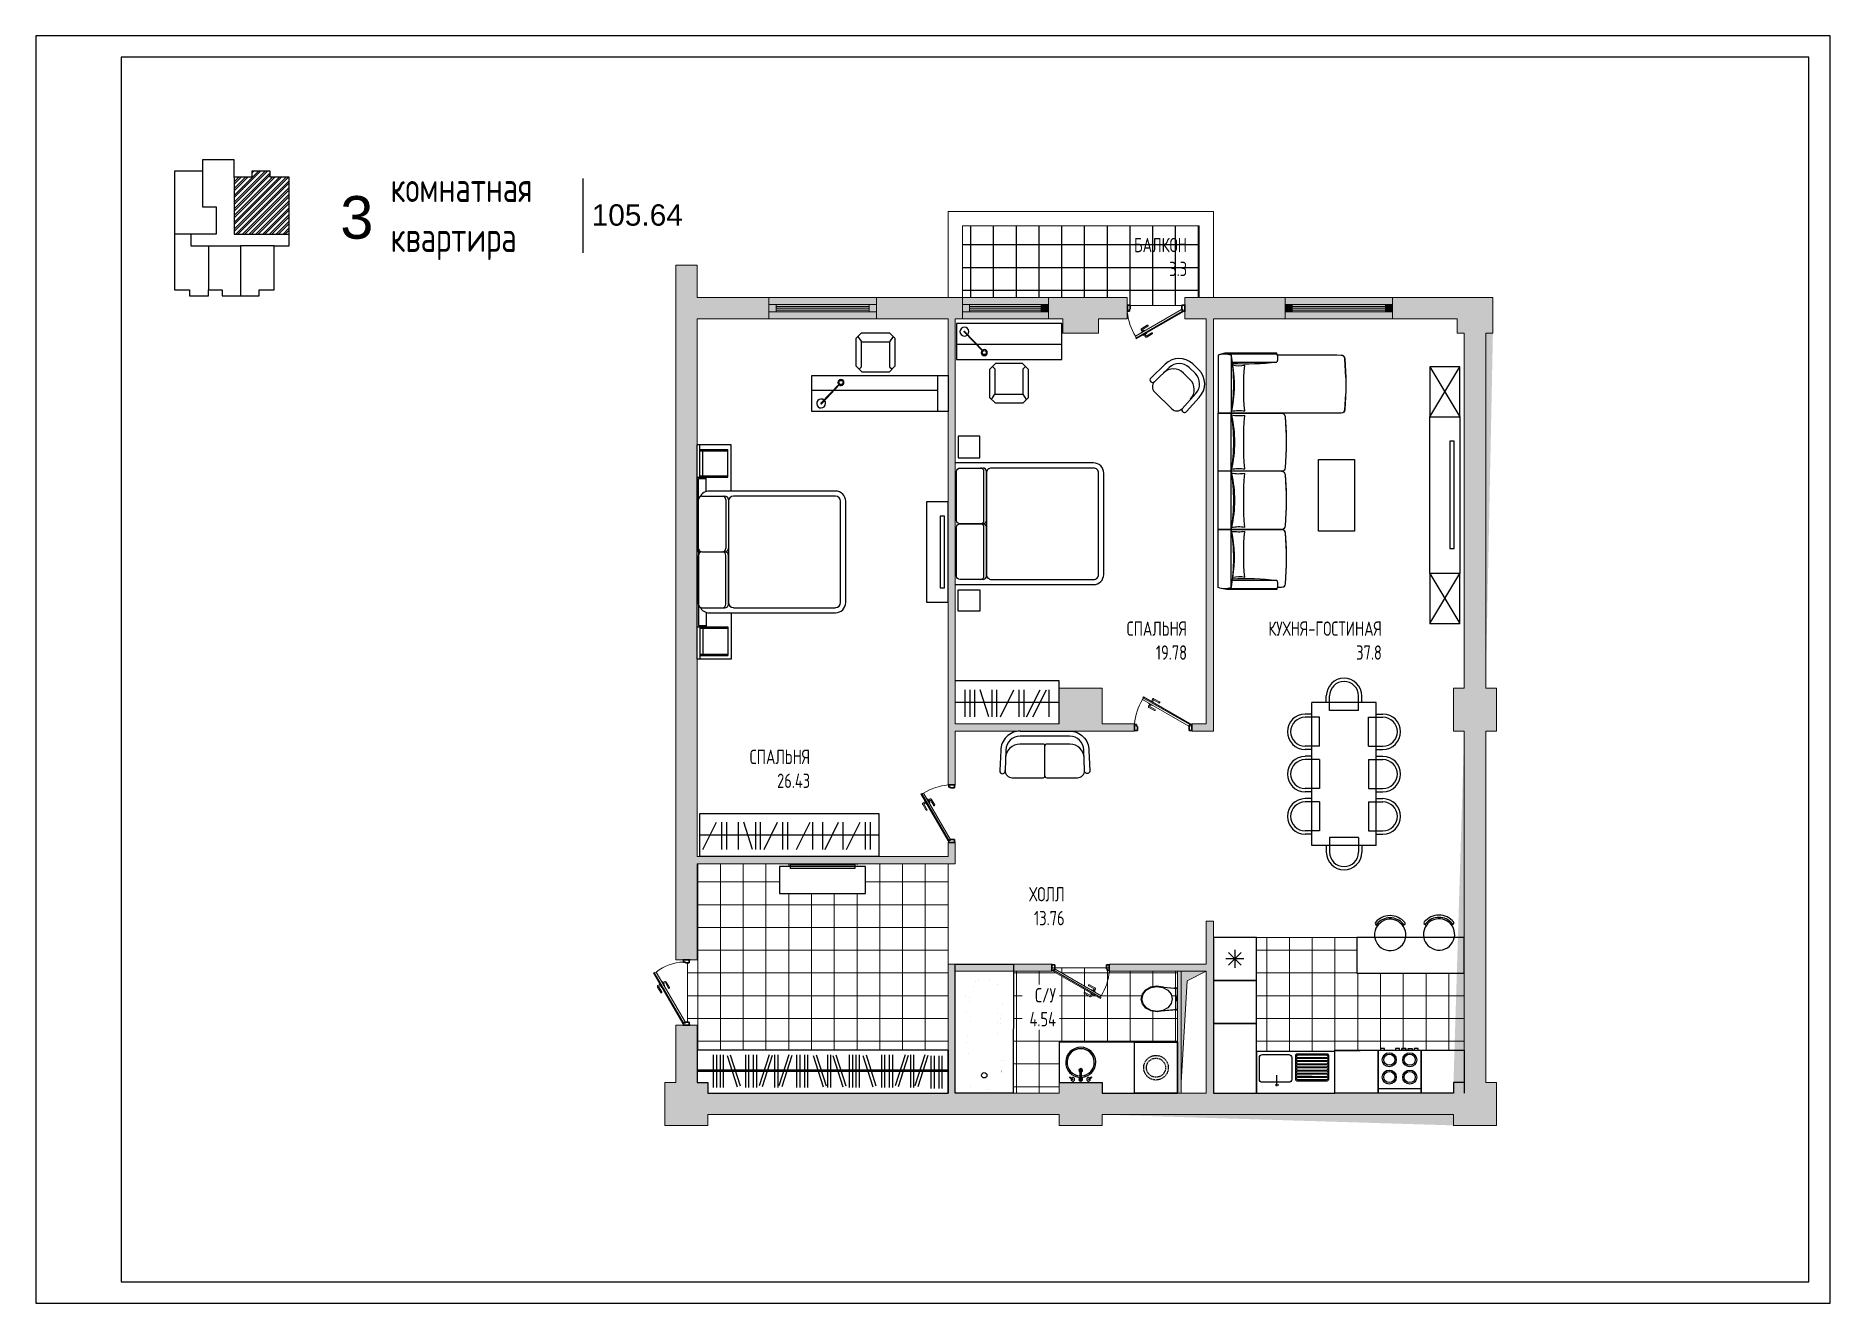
# Model space of a CAD drawing. Header units: millimetres. Extents: x -7516 to 14738, y -3327 to 3625.
# Drawn here: x 3599.5 to 4020, y 3327.8 to 3624.8 of the extents above; entities that cross this region are included whole.
import ezdxf

# ---------------------------------------------------------------- set-up
doc = ezdxf.new("R2010")
doc.units = ezdxf.units.MM
doc.header["$LTSCALE"] = 1.5
doc.linetypes.add('ACAD_ISO02W100', pattern=[15, 12, -3])
for name, color, linetype, lineweight in [('КАНАЛ', 38, 'Continuous', 30), ('новый план', 6, 'Continuous', 30), ('ОКОННЫЕ ПРОЕМЫ', 20, 'Continuous', 30), ('ОКОШКИ', 130, 'Continuous', 30), ('СТЕНЫ', 30, 'Continuous', 30)]:
    doc.layers.add(name, color=color, linetype=linetype, lineweight=lineweight)
for name, color, linetype in [('кафель', 9, 'Continuous'), ('МЕБЕЛЬ ОСНОВ', 7, 'Continuous'), ('Основные тонкие', 7, 'Continuous')]:
    doc.layers.add(name, color=color, linetype=linetype)
doc.styles.add('ARIAL', font='arial.ttf')
doc.styles.add('style1', font='txt.shx', dxfattribs={"width": 0.7, "height": 2.5})
doc.styles.add('СГЕНЕРИР_СТИЛЬ_1', font='txt.shx', dxfattribs={"width": 0.7})
pattern_1 = [(90, (-4742.482, -2686.2717), (-5.334, 0), []), (180, (-4742.482, -2686.2717), (-4e-16, -5.334), [])]

msp = doc.modelspace()

# ---------------------------------------------------------------- texts
at = {"layer": 'МЕБЕЛЬ ОСНОВ', "ltscale": 1.5, "attachment_point": 1}
for s, width, gutter_width, insert, char_height, style in [('\\pxqr;3', 15.1598, 12.5, (3663.42, 3587.24), 10, 'ARIAL'), ('\\pxqj;комнатная\\Pквартира', 27.9945, 12.5, (3682.59, 3592.82), 7, 'СГЕНЕРИР_СТИЛЬ_1'), ('\\pxqr;105.64', 15.1598, 12.5, (3735.94, 3585.3), 5, 'ARIAL'), ('\\pxqr;БАЛКОН\\P3.3', 25.4684, 21, (3843.8, 3577.44), 3.36, 'style1'), ('\\pxqr;СПАЛЬНЯ\\P19.78', 25.4684, 21, (3843.8, 3487.53), 3.36, 'style1'), ('\\pxqr;КУХНЯ-ГОСТИНАЯ\\P37.8', 25.4684, 21, (3889.45, 3487.53), 3.36, 'style1'), ('\\pxqr;СПАЛЬНЯ\\P26.43', 25.4684, 21, (3755.46, 3457.48), 3.36, 'style1'), ('\\pxqr;ХОЛЛ\\P13.76', 25.4684, 21, (3815.1, 3425.29), 3.36, 'style1'), ('\\pxqr;С/У\\P4.54', 7.3043, 21, (3831.24, 3401.61), 3.36, 'style1')]:
    msp.add_mtext_dynamic_manual_height_columns(s, width=width, gutter_width=gutter_width, heights=[0], dxfattribs=dict(at, insert=insert, char_height=char_height, style=style))

# ---------------------------------------------------------------- blocks, each defined once
blk = doc.blocks.new('двери наружные')
at = {"color": 0}
for p, q in [((3657.41, 2612.77), (3657.91, 2612.77)), ((3657.46, 2612.57), (3657.46, 2612.77)), ((3657.46, 2612.77), (3657.86, 2612.77)), ((3657.73, 2612.57), (3657.46, 2612.57)), ((3657.73, 2612.62), (3657.86, 2612.62)), ((3657.86, 2612.77), (3657.86, 2612.62)), ((3657.41, 2608.22), (3657.91, 2608.22)), ((3657.73, 2608.42), (3657.46, 2608.42)), ((3657.46, 2608.42), (3657.46, 2608.22)), ((3657.46, 2608.22), (3657.86, 2608.22)), ((3657.73, 2608.37), (3657.86, 2608.37)), ((3657.86, 2608.22), (3657.86, 2608.37))]:
    blk.add_line(p, q, dxfattribs=at)
at = {"color": 0, "lineweight": 9}
for p, q in [((3657.73, 2612.62), (3657.73, 2612.57)), ((3657.75, 2608.44), (3659.76, 2611.92)), ((3657.92, 2608.33), (3659.96, 2611.86)), ((3659.88, 2611.86), (3659.76, 2611.92)), ((3659.07, 2611.22), (3658.85, 2610.84)), ((3659.13, 2611.18), (3658.92, 2610.8)), ((3659.26, 2611.11), (3659.13, 2611.18)), ((3659.3, 2611.18), (3659.17, 2611.25)), ((3659.19, 2611), (3659.34, 2611.25)), ((3659.22, 2610.98), (3659.19, 2611)), ((3659.3, 2611.18), (3659.24, 2611.21)), ((3659.34, 2611.25), (3659.36, 2611.24)), ((3659.6, 2610.91), (3659.38, 2610.53)), ((3659.41, 2610.87), (3659.39, 2610.88)), ((3659.56, 2611.12), (3659.41, 2610.87)), ((3659.68, 2610.87), (3659.45, 2610.49)), ((3659.48, 2610.98), (3659.6, 2610.91)), ((3659.52, 2611.05), (3659.65, 2610.97)), ((3659.54, 2611.14), (3659.56, 2611.12)), ((3657.73, 2608.37), (3657.73, 2608.42)), ((3657.86, 2608.37), (3657.75, 2608.44)), ((3657.92, 2608.33), (3657.86, 2608.37))]:
    blk.add_line(p, q, dxfattribs=at)
at = {"color": 0, "lineweight": 0}
for p, q in [((3657.86, 2608.37), (3659.9, 2611.89)), ((3659.9, 2611.89), (3659.96, 2611.86))]:
    blk.add_line(p, q, dxfattribs=at)
at = {"color": 0}
blk.add_circle((3657.78, 2608.39), 0.0212, dxfattribs=at)
at = {"color": 0, "lineweight": 0}
blk.add_arc((3657.74, 2609.36), 3.26, 51.7107, 87.8927, dxfattribs=at)
at = {"color": 0, "lineweight": 9}
for centre, major_axis, start_param, end_param in [((3658.88, 2610.82), (-0.0381, -0.0102), 5.497787, 8.63938), ((3659.13, 2611.19), (0.0192, -0.0715), 2.356194, 3.926991), ((3659.61, 2610.91), (-0.0715, -0.0192), 2.356194, 3.926991), ((3659.42, 2610.51), (-0.0381, -0.0102), 5.497787, 8.63938)]:
    blk.add_ellipse(centre, major_axis=major_axis, ratio=1, start_param=start_param, end_param=end_param, dxfattribs=at)
blk = doc.blocks.new('дв.внутренние')
at = {"color": 7}
for p, q in [((3645.72, 2613.18), (3645.72, 2612.68)), ((3645.92, 2613.13), (3645.72, 2613.13)), ((3645.72, 2613.13), (3645.72, 2612.72)), ((3645.92, 2612.85), (3645.92, 2613.13)), ((3649.52, 2612.85), (3649.52, 2613.13)), ((3649.52, 2613.13), (3649.72, 2613.13)), ((3649.72, 2613.18), (3649.72, 2612.68)), ((3649.72, 2613.13), (3649.72, 2612.72)), ((3645.72, 2612.72), (3645.87, 2612.72)), ((3645.87, 2612.85), (3645.92, 2612.85)), ((3645.87, 2612.85), (3645.87, 2612.72)), ((3649.57, 2612.85), (3649.52, 2612.85)), ((3649.58, 2612.85), (3649.58, 2612.72)), ((3649.72, 2612.72), (3649.58, 2612.72))]:
    blk.add_line(p, q, dxfattribs=at)
at = {"color": 7, "lineweight": 9}
for p, q in [((3645.83, 2612.67), (3645.87, 2612.72)), ((3645.83, 2612.67), (3649.1, 2610.78)), ((3645.87, 2612.72), (3645.94, 2612.83)), ((3645.87, 2612.72), (3649.13, 2610.84)), ((3645.94, 2612.83), (3649.16, 2610.97)), ((3648.37, 2610.91), (3647.98, 2611.13)), ((3648.4, 2610.98), (3648.02, 2611.2)), ((3648.67, 2611.45), (3648.29, 2611.67)), ((3648.72, 2611.52), (3648.33, 2611.74)), ((3648.37, 2611.17), (3648.38, 2611.19)), ((3648.62, 2611.03), (3648.37, 2611.17)), ((3648.47, 2611.1), (3648.4, 2610.98)), ((3648.54, 2611.07), (3648.47, 2610.94)), ((3648.48, 2611.37), (3648.49, 2611.39)), ((3648.49, 2611.39), (3648.75, 2611.24)), ((3648.6, 2611.33), (3648.67, 2611.45)), ((3648.63, 2611.05), (3648.62, 2611.03)), ((3648.67, 2611.29), (3648.75, 2611.42)), ((3648.67, 2611.29), (3648.71, 2611.35)), ((3648.75, 2611.24), (3648.73, 2611.22)), ((3649.1, 2610.86), (3649.16, 2610.97)), ((3649.13, 2610.84), (3649.1, 2610.78))]:
    blk.add_line(p, q, dxfattribs=at)
at = {"color": 7}
blk.add_circle((3645.9, 2612.8), 0.0212, dxfattribs=at)
at = {"color": 7, "lineweight": 9}
blk.add_arc((3645.75, 2613.04), 3.99, 328.7313, 354.6558, dxfattribs=at)
for centre, major_axis, start_param, end_param in [((3648, 2611.17), (-0.0102, 0.0381), 5.497787, 8.63938), ((3648.31, 2611.7), (-0.0102, 0.0381), 5.497787, 8.63938), ((3648.4, 2610.97), (-0.0192, 0.0715), 2.356194, 3.926991), ((3648.68, 2611.45), (-0.0715, -0.0192), 2.356194, 3.926991)]:
    blk.add_ellipse(centre, major_axis=major_axis, ratio=1, start_param=start_param, end_param=end_param, dxfattribs=at)
blk = doc.blocks.new('шщш')
at = {"layer": 'МЕБЕЛЬ ОСНОВ', "color": 7}
for p, q in [((5105.24, 3644.65), (5107.2, 3644.85)), ((5105.29, 3644.7), (5105.24, 3644.66)), ((5105.24, 3644.66), (5105.4, 3644.67)), ((5105.24, 3644.66), (5105.24, 3643.53)), ((5105.24, 3644.65), (5105.24, 3643.53)), ((5105.29, 3644.61), (5105.24, 3644.65)), ((5107.13, 3644.79), (5105.29, 3644.61)), ((5105.37, 3644.71), (5105.29, 3644.7)), ((5105.34, 3644.7), (5107.55, 3644.92)), ((5106.13, 3643.85), (5106.58, 3644.42)), ((5106.58, 3644.42), (5107.27, 3644.8)), ((5107.17, 3644.83), (5107.23, 3644.87)), ((5107.23, 3644.87), (5108.08, 3645.01)), ((5107.27, 3644.8), (5108.08, 3644.94)), ((5108.08, 3645.01), (5108.92, 3644.88)), ((5108.08, 3644.94), (5108.89, 3644.81)), ((5108.89, 3644.81), (5109.58, 3644.44)), ((5108.92, 3644.88), (5109.64, 3644.49)), ((5109.58, 3644.44), (5110.04, 3643.87)), ((5109.64, 3644.49), (5110.12, 3643.9)), ((5105.24, 3643.53), (5105.24, 3642.85)), ((5105.39, 3643.47), (5105.24, 3643.53)), ((5105.24, 3642.85), (5105.39, 3642.91)), ((5105.24, 3642.85), (5105.24, 3641.74)), ((5105.39, 3642.91), (5105.39, 3643.47)), ((5105.44, 3643.37), (5105.44, 3643.2)), ((5105.51, 3643.28), (5105.44, 3643.37)), ((5105.44, 3643.2), (5105.44, 3643.34)), ((5105.44, 3643.34), (5105.44, 3643.01)), ((5105.44, 3643.01), (5105.51, 3643.1)), ((5105.51, 3643.1), (5105.51, 3643.28)), ((5105.97, 3643.19), (5106.13, 3643.85)), ((5106.14, 3642.52), (5105.97, 3643.19)), ((5106.6, 3641.96), (5106.14, 3642.52)), ((5107.29, 3641.58), (5106.6, 3641.96)), ((5109.6, 3641.97), (5108.91, 3641.59)), ((5109.66, 3641.92), (5108.95, 3641.53)), ((5110.05, 3642.54), (5109.6, 3641.97)), ((5110.13, 3642.51), (5109.66, 3641.92)), ((5110.04, 3643.87), (5110.21, 3643.21)), ((5110.21, 3643.21), (5110.05, 3642.54)), ((5110.12, 3643.9), (5110.29, 3643.21)), ((5110.29, 3643.21), (5110.13, 3642.51)), ((5105.24, 3641.74), (5105.29, 3641.79)), ((5105.24, 3641.74), (5105.29, 3641.7)), ((5105.64, 3641.7), (5105.24, 3641.74)), ((5105.29, 3641.79), (5107.13, 3641.6)), ((5105.29, 3641.7), (5105.59, 3641.66)), ((5105.59, 3641.66), (5105.64, 3641.7)), ((5105.64, 3641.7), (5105.64, 3641.7)), ((5107.26, 3641.52), (5107.18, 3641.56)), ((5108.1, 3641.38), (5107.26, 3641.52)), ((5108.1, 3641.46), (5107.29, 3641.58)), ((5108.91, 3641.59), (5108.1, 3641.46)), ((5108.95, 3641.53), (5108.1, 3641.38))]:
    blk.add_line(p, q, dxfattribs=at)
at = {"layer": 'МЕБЕЛЬ ОСНОВ', "color": 7, "ltscale": 1.5}
blk.add_lwpolyline([(5107.18, 3641.56), (5105.64, 3641.7)], dxfattribs=at)
blk = doc.blocks.new('прарпр')
for p, q in [((4857.78, 3708.27), (4857.78, 3717.27)), ((4857.78, 3717.27), (4877.73, 3717.27)), ((4859.37, 3717.27), (4859.37, 3718.2)), ((4859.82, 3716.17), (4859.82, 3718.2)), ((4863.87, 3716.17), (4863.87, 3718.2)), ((4864.32, 3717.27), (4864.32, 3718.2)), ((4865.28, 3717.27), (4865.28, 3718.2)), ((4865.73, 3716.17), (4865.73, 3718.2)), ((4869.78, 3716.17), (4869.78, 3718.2)), ((4870.23, 3717.27), (4870.23, 3718.2)), ((4871.18, 3717.27), (4871.18, 3718.2)), ((4871.63, 3716.17), (4871.63, 3718.2)), ((4875.68, 3716.17), (4875.68, 3718.2)), ((4876.13, 3717.27), (4876.13, 3718.2)), ((4877.73, 3708.27), (4877.73, 3717.27)), ((4857.78, 3715.25), (4856.86, 3715.25)), ((4858.88, 3714.8), (4856.86, 3714.8)), ((4858.88, 3710.75), (4858.88, 3714.8)), ((4863.87, 3716.17), (4859.82, 3716.17)), ((4869.78, 3716.17), (4865.73, 3716.17)), ((4871.63, 3716.17), (4875.68, 3716.17)), ((4876.63, 3714.8), (4878.65, 3714.8)), ((4876.63, 3710.75), (4876.63, 3714.8)), ((4877.73, 3715.25), (4878.65, 3715.25)), ((4858.88, 3710.75), (4856.86, 3710.75)), ((4857.78, 3710.3), (4856.86, 3710.3)), ((4876.63, 3710.75), (4878.65, 3710.75)), ((4877.73, 3710.3), (4878.65, 3710.3)), ((4857.78, 3708.27), (4877.73, 3708.27)), ((4859.37, 3708.27), (4859.37, 3707.35)), ((4859.82, 3709.37), (4859.82, 3707.35)), ((4863.87, 3709.37), (4859.82, 3709.37)), ((4863.87, 3709.37), (4863.87, 3707.35)), ((4864.32, 3708.27), (4864.32, 3707.35)), ((4865.28, 3708.27), (4865.28, 3707.35)), ((4865.73, 3709.37), (4865.73, 3707.35)), ((4869.78, 3709.37), (4865.73, 3709.37)), ((4869.78, 3709.37), (4869.78, 3707.35)), ((4870.23, 3708.27), (4870.23, 3707.35)), ((4871.18, 3708.27), (4871.18, 3707.35)), ((4871.63, 3709.37), (4871.63, 3707.35)), ((4871.63, 3709.37), (4875.68, 3709.37)), ((4875.68, 3709.37), (4875.68, 3707.35)), ((4876.13, 3708.27), (4876.13, 3707.35))]:
    blk.add_line(p, q)
for centre, radius, start, end in [((4861.85, 3718.2), 2.47, 0, 180), ((4861.85, 3718.2), 2.02, 0, 180), ((4867.75, 3718.2), 2.47, 0, 180), ((4867.75, 3718.2), 2.02, 0, 180), ((4873.66, 3718.2), 2.47, 0, 180), ((4873.66, 3718.2), 2.02, 0, 180), ((4856.86, 3712.77), 2.47, 90, 270), ((4856.86, 3712.77), 2.02, 90, 270), ((4878.65, 3712.77), 2.47, 270, 90), ((4878.65, 3712.77), 2.02, 270, 90), ((4861.85, 3707.35), 2.47, 180, 0), ((4861.85, 3707.35), 2.02, 180, 0), ((4867.75, 3707.35), 2.47, 180, 0), ((4867.75, 3707.35), 2.02, 180, 0), ((4873.66, 3707.35), 2.47, 180, 0), ((4873.66, 3707.35), 2.02, 180, 0)]:
    blk.add_arc(centre, radius, start, end)
blk = doc.blocks.new('ЩШШ')
for p, q in [((4815.26, 2999.62), (4845.16, 2999.62)), ((4815.26, 2994.87), (4815.26, 2999.62)), ((4819.78, 2999.24), (4815.26, 2999.24)), ((4815.74, 2999.24), (4815.74, 2995.34)), ((4815.93, 2999.24), (4815.93, 2995.34)), ((4819.59, 2998.86), (4815.93, 2998.86)), ((4819.59, 2999.24), (4819.59, 2995.34)), ((4819.78, 2999.62), (4819.78, 2998.39)), ((4819.78, 2999.24), (4819.78, 2995.34)), ((4830.21, 2999.43), (4819.97, 2999.43)), ((4819.97, 2999.43), (4819.97, 2998.39)), ((4822.43, 2998.96), (4822.43, 2995.75)), ((4822.91, 2999.43), (4829.73, 2999.43)), ((4830.21, 2999.43), (4840.44, 2999.43)), ((4830.21, 2998.96), (4830.21, 2995.56)), ((4830.21, 2998.96), (4830.21, 2995.56)), ((4837.99, 2998.96), (4837.99, 2995.75)), ((4840.44, 2999.43), (4840.44, 2998.39)), ((4840.64, 2999.62), (4840.64, 2998.39)), ((4840.64, 2999.24), (4840.64, 2995.34)), ((4840.64, 2999.24), (4845.16, 2999.24)), ((4840.83, 2999.24), (4840.83, 2995.34)), ((4840.83, 2998.86), (4844.32, 2998.86)), ((4844.32, 2999.24), (4844.32, 2995.34)), ((4844.51, 2999.24), (4844.51, 2995.34)), ((4845.16, 2994.87), (4845.16, 2999.62)), ((4821.79, 2998.39), (4819.78, 2998.39)), ((4821.72, 2997.95), (4821.72, 2980.34)), ((4838.63, 2998.39), (4840.64, 2998.39)), ((4838.7, 2980.34), (4838.7, 2997.95)), ((4821.72, 2994.87), (4815.26, 2994.87)), ((4819.78, 2995.34), (4815.74, 2995.34)), ((4822.43, 2994.56), (4822.43, 2980.34)), ((4822.91, 2995.62), (4829.73, 2995.62)), ((4822.91, 2995.28), (4829.73, 2995.28)), ((4837.27, 2995.28), (4823.15, 2995.28)), ((4837.51, 2995.62), (4830.69, 2995.62)), ((4837.51, 2995.28), (4830.69, 2995.28)), ((4837.99, 2980.34), (4837.99, 2994.56)), ((4838.7, 2994.87), (4845.16, 2994.87)), ((4840.64, 2995.34), (4844.51, 2995.34)), ((4823.15, 2979.62), (4837.27, 2979.62)), ((4823.15, 2978.91), (4837.27, 2978.91))]:
    blk.add_line(p, q)
for centre, radius, start, end in [((4823.15, 2997.95), 1.43, 116.1111, 180), ((4822.91, 2998.96), 0.476, 90, 180), ((4829.73, 2998.96), 0.476, 0, 90), ((4830.69, 2998.96), 0.476, 90, 180), ((4837.51, 2998.96), 0.476, 0, 90), ((4837.27, 2997.95), 1.43, 0, 63.8889), ((4822.91, 2996.1), 0.476, 180, 270), ((4829.73, 2996.1), 0.476, 270, 0), ((4830.69, 2996.1), 0.476, 180, 270), ((4837.51, 2996.1), 0.476, 270, 0), ((4822.91, 2995.75), 0.476, 180, 270), ((4823.15, 2994.56), 0.714, 90, 180), ((4829.73, 2995.75), 0.476, 270, 0), ((4830.69, 2995.75), 0.476, 180, 270), ((4837.27, 2994.56), 0.714, 0, 90), ((4837.51, 2995.75), 0.476, 270, 0), ((4823.15, 2980.34), 1.43, 180, 270), ((4823.15, 2980.34), 0.714, 180, 270), ((4837.27, 2980.34), 0.714, 270, 0), ((4837.27, 2980.34), 1.43, 270, 0)]:
    blk.add_arc(centre, radius, start, end)
blk = doc.blocks.new('нгг')
for p, q in [((5062.84, 3637.16), (5064.11, 3637.16)), ((5062.88, 3638.96), (5064.08, 3638.96)), ((5062.88, 3638.26), (5064.08, 3638.26)), ((5060.18, 3636.26), (5060.06, 3633.46)), ((5060.88, 3636.34), (5060.78, 3633.46)), ((5066.07, 3636.34), (5066.18, 3633.46)), ((5066.78, 3636.26), (5066.89, 3633.63)), ((5061.78, 3632.46), (5065.18, 3632.46))]:
    blk.add_line(p, q)
for centre, radius, start, end in [((5062.88, 3636.26), 2.7, 90, 180), ((5062.84, 3635.16), 2, 90, 177.9546), ((5062.88, 3636.26), 2, 90, 177.9546), ((5064.08, 3636.26), 2.7, 0, 90), ((5064.08, 3636.26), 2, 2.0454, 90), ((5064.11, 3635.16), 2, 2.0454, 90), ((5060.42, 3633.47), 0.36, 180.9704, 359.4139), ((5061.78, 3633.46), 1, 180, 270), ((5065.18, 3633.46), 1, 270, 0), ((5066.53, 3633.58), 0.367, 198.1122, 8.28)]:
    blk.add_arc(centre, radius, start, end)
blk = doc.blocks.new('ш')
for p, q in [((4924.67, 3686.1), (4924.69, 3693.06)), ((4924.69, 3693.06), (4924.71, 3693.36)), ((4924.71, 3693.36), (4924.86, 3694.03)), ((4924.77, 3686.1), (4924.77, 3693.44)), ((4924.77, 3693.3), (4924.77, 3686.1)), ((4924.86, 3694.03), (4924.95, 3694.27)), ((4924.95, 3694.27), (4933.07, 3694.27)), ((4924.95, 3694.27), (4933.07, 3694.27)), ((4924.95, 3692.47), (4933.07, 3692.47)), ((4925.97, 3692.33), (4925.97, 3686.1)), ((4933.07, 3694.27), (4933.07, 3686.03)), ((4933.07, 3686.03), (4933.07, 3694.27)), ((4941.17, 3694.27), (4933.07, 3694.27)), ((4941.17, 3694.27), (4933.07, 3694.27)), ((4933.07, 3694.27), (4933.07, 3686.03)), ((4933.07, 3686.03), (4933.07, 3694.27)), ((4941.17, 3692.47), (4933.07, 3692.47)), ((4949.27, 3694.27), (4941.17, 3694.27)), ((4949.27, 3694.27), (4941.17, 3694.27)), ((4941.17, 3685.41), (4941.17, 3694.27)), ((4949.27, 3692.47), (4941.17, 3692.47)), ((4957.39, 3694.27), (4949.27, 3694.27)), ((4957.39, 3694.27), (4949.27, 3694.27)), ((4949.27, 3694.27), (4949.27, 3686.03)), ((4949.27, 3685.41), (4949.27, 3694.27)), ((4949.27, 3685.39), (4949.27, 3694.27)), ((4949.27, 3686.03), (4949.27, 3694.27)), ((4957.39, 3692.47), (4949.27, 3692.47)), ((4956.37, 3692.33), (4956.37, 3686.1)), ((4957.48, 3694.03), (4957.39, 3694.27)), ((4957.63, 3693.36), (4957.48, 3694.03)), ((4957.57, 3686.1), (4957.57, 3693.44)), ((4957.57, 3693.3), (4957.57, 3686.1)), ((4957.65, 3693.06), (4957.63, 3693.36)), ((4957.67, 3686.1), (4957.65, 3693.06)), ((4924.77, 3686.1), (4924.67, 3686.1)), ((4924.77, 3686.1), (4924.67, 3686.1)), ((4924.97, 3686.03), (4924.77, 3686.1)), ((4924.97, 3677.71), (4924.97, 3686.03)), ((4933.07, 3686.03), (4933.07, 3685.41)), ((4933.07, 3685.41), (4933.07, 3686.03)), ((4933.07, 3686.03), (4933.07, 3685.41)), ((4933.07, 3677.09), (4933.07, 3686.03)), ((4933.07, 3685.41), (4933.11, 3685.22)), ((4933.11, 3685.22), (4933.22, 3685.05)), ((4933.22, 3685.05), (4933.54, 3684.91)), ((4933.54, 3684.91), (4935.76, 3684.8)), ((4935.76, 3684.8), (4938.06, 3684.79)), ((4938.06, 3684.79), (4940.67, 3684.91)), ((4940.67, 3684.91), (4940.86, 3684.95)), ((4941.21, 3685.22), (4941.32, 3685.05)), ((4941.32, 3685.05), (4941.64, 3684.91)), ((4941.64, 3684.91), (4943.86, 3684.8)), ((4943.86, 3684.8), (4946.16, 3684.79)), ((4946.16, 3684.79), (4948.77, 3684.91)), ((4948.77, 3684.91), (4948.96, 3684.95)), ((4948.96, 3684.95), (4949.18, 3685.12)), ((4949.18, 3685.12), (4949.23, 3685.22)), ((4949.27, 3686.03), (4949.27, 3685.41)), ((4949.27, 3685.41), (4949.27, 3686.03)), ((4949.27, 3685.41), (4949.31, 3685.22)), ((4949.31, 3685.22), (4949.42, 3685.05)), ((4949.42, 3685.05), (4949.74, 3684.91)), ((4949.74, 3684.91), (4951.96, 3684.8)), ((4951.96, 3684.8), (4954.26, 3684.79)), ((4954.26, 3684.79), (4956.87, 3684.91)), ((4956.87, 3684.91), (4957.06, 3684.95)), ((4957.06, 3684.95), (4957.28, 3685.12)), ((4957.28, 3685.12), (4957.33, 3685.22)), ((4957.33, 3685.22), (4957.37, 3686.03)), ((4957.37, 3686.03), (4957.57, 3686.1)), ((4957.37, 3685.41), (4957.37, 3686.03)), ((4957.57, 3686.1), (4957.67, 3686.1)), ((4957.57, 3686.1), (4957.67, 3686.1)), ((4925.01, 3676.89), (4924.97, 3677.71)), ((4925.06, 3676.8), (4925.01, 3676.89)), ((4925.28, 3676.62), (4925.06, 3676.8)), ((4925.47, 3676.59), (4925.28, 3676.62)), ((4928.07, 3676.47), (4925.47, 3676.59)), ((4932.6, 3676.59), (4930.38, 3676.48)), ((4932.92, 3676.73), (4932.6, 3676.59))]:
    blk.add_line(p, q)
for centre, radius, start, end in [((4927.1, 3693.37), 2.33, 157.2054, 202.7184), ((4929.02, 3718), 25.86, 260.9427, 279.0132), ((4886.5, 3690.45), 39.71, 353.7064, 2.6748), ((4929.24, 3708.67), 16.63, 260.0649, 282.2779), ((4922.7, 3691.36), 3.79, 347.7289, 14.0422), ((4938.36, 3691.39), 5.67, 169.5902, 188.4273), ((4937.12, 3718), 25.86, 260.9873, 279.0132), ((4937.12, 3709.26), 17.26, 257.4146, 282.5853), ((4927.78, 3691.39), 5.67, 351.5745, 10.4099), ((4946.46, 3691.39), 5.67, 169.59, 188.4264), ((4945.22, 3718), 25.86, 260.9873, 279.0132), ((4945.22, 3709.26), 17.26, 257.4146, 282.5853), ((4935.88, 3691.39), 5.67, 351.5745, 10.4099), ((4954.56, 3691.39), 5.67, 169.59, 188.4264), ((4953.32, 3718), 25.86, 260.9876, 279.0581), ((4953.1, 3708.67), 16.63, 257.7231, 279.9357), ((4943.98, 3691.39), 5.67, 351.5747, 10.4107), ((4959.64, 3691.36), 3.79, 165.9573, 192.2721), ((4995.84, 3690.45), 39.71, 177.326, 186.2944), ((4955.24, 3693.37), 2.33, 337.285, 22.7956), ((4929.58, 3655.68), 35.02, 84.7965, 95.2047), ((4937.12, 3639.64), 51.06, 85.8129, 94.1883), ((4945.22, 3639.64), 51.06, 85.8129, 94.1883), ((4952.76, 3655.68), 35.02, 84.7963, 95.2047), ((4925.37, 3687.5), 1.52, 246.7811, 293.2232), ((4933.57, 3685.41), 0.5, 180.0005, 270.0119), ((4937.12, 3733.46), 48.68, 265.8174, 274.1837), ((4940.67, 3685.41), 0.5, 270.0005, 0.0119), ((4941.67, 3685.41), 0.5, 180.0005, 270.0119), ((4945.22, 3733.46), 48.68, 265.8174, 274.1837), ((4948.77, 3685.41), 0.5, 270.0005, 0.0119), ((4949.77, 3685.41), 0.5, 180.0005, 269.989), ((4953.32, 3733.46), 48.68, 265.8175, 274.1837), ((4956.97, 3687.5), 1.52, 246.7811, 293.2198), ((4956.87, 3685.41), 0.5, 270.0005, 0.0119), ((4925.47, 3677.09), 0.5, 180.0005, 270.0119), ((4932.57, 3677.09), 0.5, 270.0005, 0.0005), ((4929.02, 3725.14), 48.68, 265.8173, 274.1837)]:
    blk.add_arc(centre, radius, start, end)

# ---------------------------------------------------------------- hatches: boundary and pattern name
at = {"layer": 'КАНАЛ', "ltscale": 1.5, "true_color": 0x939598}
h = msp.add_hatch(color=252, dxfattribs=at)
h.dxf.hatch_style = 1
h.paths.add_polyline_path([(3867.87, 3405.55), (3867.03, 3405.55), (3867.03, 3376.99), (3867.87, 3376.99), (3867.87, 3403.03)])
at = {"layer": 'КАНАЛ', "ltscale": 1.5, "true_color": 0x000000}
h = msp.add_hatch(color=18, dxfattribs=at)
h.dxf.hatch_style = 1
h.paths.add_polyline_path([(3873.75, 3405.55), (3873.75, 3405.55), (3867.87, 3405.55), (3867.87, 3379.51), (3867.87, 3376.98), (3869.29, 3403.34)])
at = {"layer": 'кафель', "lineweight": 0, "ltscale": 1.5, "true_color": 0x939598}
h = msp.add_hatch(dxfattribs=at)
h.set_pattern_fill('ANSI37', color=252, scale=1.68, angle=45)
h.set_pattern_definition(pattern_1)
h.paths.add_polyline_path([(3813.27, 3387.07), (3813.27, 3407.23), (3813.27, 3430.75), (3754.47, 3430.75), (3754.47, 3408.24), (3752.62, 3408.24), (3752.62, 3407.56), (3752.16, 3407.56), (3752.16, 3393.62), (3752.62, 3393.62), (3752.62, 3392.95), (3754.47, 3392.95), (3754.47, 3387.07)])
h.paths.add_polyline_path([(3773.73, 3423.76), (3773.73, 3430.14), (3776.3, 3430.14), (3776.3, 3430.56), (3791.43, 3430.56), (3793.89, 3430.14), (3793.89, 3423.76)], flags=16)
h = msp.add_hatch(dxfattribs=at)
h.set_pattern_fill('ANSI37', color=252, scale=1.68, angle=45)
h.set_pattern_definition(pattern_1)
h.paths.add_polyline_path([(3909.03, 3413.5), (3885.51, 3413.5), (3885.51, 3386.73), (3903.94, 3386.86), (3903.94, 3387.07), (3914.02, 3387.07), (3914.62, 3387.07), (3914.62, 3387.44), (3915.57, 3387.44), (3915.57, 3387.07), (3918.15, 3387.07), (3918.15, 3387.44), (3919.09, 3387.44), (3919.09, 3387.07), (3919.61, 3387.07), (3919.61, 3387.44), (3920.55, 3387.44), (3920.55, 3387.07), (3921.07, 3387.07), (3921.07, 3387.44), (3922.01, 3387.44), (3922.01, 3387.07), (3922.53, 3387.07), (3922.53, 3387.44), (3923.47, 3387.44), (3923.47, 3387.07), (3924.1, 3387.07), (3934.18, 3387.07), (3934.23, 3405.1), (3909.03, 3405.1)])
h = msp.add_hatch(dxfattribs=at)
h.set_pattern_fill('ANSI37', color=252, scale=1.68, angle=45)
h.set_pattern_definition(pattern_1)
edge = h.paths.add_edge_path()
edge.add_ellipse((3846.63, 3399.83), major_axis=(-0.176, 0.176), ratio=1, start_angle=105.0001, end_angle=195.0001, ccw=False)
edge.add_line((3846.51, 3399.62), (3845.16, 3400.39))
edge.add_ellipse((3845.28, 3400.48), major_axis=(-0.0938, 0.0938), ratio=1, start_angle=-74.9999, end_angle=105.0001, ccw=False)
edge.add_line((3845.35, 3400.59), (3846.63, 3399.85))
edge.add_line((3846.63, 3399.85), (3846.87, 3400.28))
edge.add_line((3846.87, 3400.28), (3846.5, 3400.5))
edge.add_line((3846.5, 3400.5), (3846.54, 3400.57))
edge.add_line((3846.54, 3400.57), (3837.99, 3405.51))
edge.add_line((3837.99, 3405.51), (3838.1, 3405.72))
edge.add_line((3838.1, 3405.72), (3837.63, 3405.72))
edge.add_line((3837.63, 3405.72), (3837.63, 3405.55))
edge.add_line((3837.63, 3405.55), (3828.57, 3405.55))
edge.add_line((3828.57, 3405.55), (3828.55, 3376.99))
edge.add_line((3828.55, 3376.99), (3839.31, 3376.99))
edge.add_line((3839.31, 3376.99), (3839.31, 3379.51))
edge.add_line((3839.31, 3379.51), (3839.31, 3388.92))
edge.add_line((3839.31, 3388.92), (3841.51, 3388.92))
edge.add_line((3841.51, 3388.92), (3847.18, 3388.92))
edge.add_line((3847.18, 3388.92), (3856.95, 3388.92))
edge.add_line((3856.95, 3388.92), (3856.95, 3388.92))
edge.add_line((3856.95, 3388.92), (3867.03, 3388.92))
edge.add_line((3867.03, 3388.92), (3867.03, 3388.92))
edge.add_line((3867.03, 3388.92), (3867.03, 3405.55))
edge.add_line((3867.03, 3405.55), (3851.06, 3405.55))
edge.add_arc((3840.92, 3405.73), 10.15, 324.4766, 358.9771, ccw=False)
edge.add_line((3849.18, 3399.83), (3848.96, 3399.45))
edge.add_line((3848.96, 3399.45), (3849.07, 3399.38))
edge.add_line((3849.07, 3399.38), (3848.96, 3399.18))
edge.add_line((3848.96, 3399.18), (3847.4, 3400.08))
edge.add_line((3847.4, 3400.08), (3847.35, 3400))
edge.add_line((3847.35, 3400), (3847.1, 3400.15))
edge.add_line((3847.1, 3400.15), (3846.82, 3399.66))
h.paths.add_polyline_path([(3867.03, 3399.65), (3866.77, 3399.55), (3866.77, 3398.6), (3867.02, 3398.51), (3867.02, 3398.51)], flags=17)
h.paths.add_polyline_path([(3858.83, 3397.88), (3858.54, 3399.05), (3858.81, 3400.21), (3859.6, 3401.2), (3860.8, 3401.87), (3862.21, 3402.11), (3863.63, 3401.89), (3863.77, 3401.81), (3866.35, 3401.58), (3866.43, 3401.64), (3866.95, 3401.59), (3867.03, 3401.52), (3866.35, 3401.58), (3863.77, 3401.81), (3863.63, 3401.89), (3862.21, 3402.11), (3860.8, 3401.87), (3859.6, 3401.2), (3858.81, 3400.21), (3858.54, 3399.05), (3858.83, 3397.88), (3859.64, 3396.9), (3860.84, 3396.25), (3862.26, 3396.02), (3863.68, 3396.26), (3863.74, 3396.29), (3867.03, 3396.62), (3866.95, 3396.54), (3866.84, 3396.53), (3863.15, 3396.17), (3862.26, 3396.02), (3860.84, 3396.25), (3859.64, 3396.9)])
h.paths.add_polyline_path([(3858.96, 3397.93), (3858.68, 3399.05), (3858.94, 3400.17), (3859.71, 3401.12), (3860.86, 3401.76), (3862.22, 3401.99), (3863.58, 3401.77), (3864.74, 3401.15), (3865.52, 3400.2), (3865.8, 3399.08), (3865.53, 3397.96), (3864.77, 3397.01), (3863.62, 3396.37), (3862.26, 3396.14), (3860.9, 3396.36), (3859.74, 3396.98)], flags=16)
h.paths.add_polyline_path([(3866.57, 3398.93), (3866.57, 3399.22), (3866.69, 3399.38), (3866.69, 3398.82), (3866.69, 3398.77)], flags=16)
edge = h.paths.add_edge_path()
edge.add_ellipse((3846.33, 3402.29), major_axis=(-0.0938, 0.0938), ratio=1, start_angle=-74.9999, end_angle=105.0001, ccw=False)
edge.add_line((3846.39, 3402.4), (3847.73, 3401.63))
edge.add_ellipse((3847.56, 3401.44), major_axis=(0.176, 0.176), ratio=1, start_angle=-74.9999, end_angle=15.0001, ccw=False)
edge.add_line((3847.78, 3401.31), (3847.53, 3400.88))
edge.add_line((3847.53, 3400.88), (3847.78, 3400.74))
edge.add_line((3847.78, 3400.74), (3847.73, 3400.67))
edge.add_line((3847.73, 3400.67), (3849.18, 3399.83))
edge.add_arc((3840.92, 3405.73), 10.15, 324.4765, 358.9771)
edge.add_arc((3840.92, 3405.73), 10.15, 358.9771, 359.9259)
edge.add_line((3851.07, 3405.72), (3850.56, 3405.72))
edge.add_line((3850.56, 3405.72), (3850.56, 3406.14))
edge.add_line((3850.56, 3406.14), (3850.39, 3406.14))
edge.add_line((3850.39, 3406.14), (3850.39, 3406.39))
edge.add_line((3850.39, 3406.39), (3838.3, 3406.39))
edge.add_line((3838.3, 3406.39), (3838.3, 3406.14))
edge.add_line((3838.3, 3406.14), (3838.13, 3406.14))
edge.add_line((3838.13, 3406.14), (3838.13, 3405.97))
edge.add_arc((3838.2, 3405.97), 0.0714, -29.9999, 180.0001, ccw=False)
edge.add_line((3838.26, 3405.93), (3838.35, 3406.08))
edge.add_line((3838.35, 3406.08), (3846.88, 3401.16))
edge.add_line((3846.88, 3401.16), (3846.93, 3401.23))
edge.add_line((3846.93, 3401.23), (3847.3, 3401.02))
edge.add_line((3847.3, 3401.02), (3847.54, 3401.43))
edge.add_line((3847.54, 3401.43), (3846.21, 3402.2))
h.paths.add_polyline_path([(3830.64, 3391.81), (3839.38, 3391.81), (3839.38, 3402.45), (3830.64, 3402.45)], flags=16)
at = {"layer": 'МЕБЕЛЬ ОСНОВ', "ltscale": 1.5, "true_color": 0x636466}
h = msp.add_hatch(dxfattribs=at)
h.set_pattern_fill('ANSI32', color=251, scale=0.117607)
h.set_pattern_definition([(45, (-1422.713, -179.0103), (-0.79210748, 0.79210748), []), (45, (-1422.185, -179.0103), (-0.79210748, 0.79210748), [])])
h.paths.add_polyline_path([(3658.87, 3578.28), (3658.87, 3591.69), (3654.4, 3591.69), (3654.4, 3593.1), (3650.05, 3593.1), (3650.05, 3591.69), (3645.93, 3591.69), (3645.93, 3578.28)])
at = {"layer": 'МЕБЕЛЬ ОСНОВ', "ltscale": 1.5, "true_color": 0x939598}
h = msp.add_hatch(dxfattribs=at)
h.set_pattern_fill('ANSI37', color=252, scale=1.68, angle=45)
h.set_pattern_definition(pattern_1)
h.paths.add_polyline_path([(3872.07, 3580.27), (3816.63, 3580.27), (3816.63, 3563.47), (3855.27, 3563.47), (3855.27, 3561.62), (3868.71, 3561.62), (3868.71, 3561.79), (3868.71, 3563.47), (3872.07, 3563.48)])
at = {"layer": 'МЕБЕЛЬ ОСНОВ', "ltscale": 1.5, "true_color": 0x636466}
h = msp.add_hatch(color=251, dxfattribs=at)
h.dxf.hatch_style = 1
h.paths.add_polyline_path([(3836.79, 3561.79), (3835.11, 3561.79), (3835.11, 3560.11), (3836.79, 3560.11)])
h = msp.add_hatch(color=251, dxfattribs=at)
h.dxf.hatch_style = 1
h.paths.add_polyline_path([(3893.91, 3561.79), (3892.23, 3561.79), (3892.23, 3560.11), (3893.91, 3560.11)])
h = msp.add_hatch(color=251, dxfattribs=at)
h.dxf.hatch_style = 1
h.paths.add_polyline_path([(3917.43, 3561.79), (3915.75, 3561.79), (3915.75, 3560.11), (3917.43, 3560.11)])
at = {"layer": 'ОКОННЫЕ ПРОЕМЫ', "lineweight": 20, "ltscale": 1.5, "true_color": 0x939598}
h = msp.add_hatch(color=252, dxfattribs=at)
h.dxf.hatch_style = 1
h.paths.add_polyline_path([(3813.27, 3376.99), (3813.27, 3407.23), (3837.63, 3407.23), (3837.63, 3405.55), (3814.95, 3405.55), (3814.95, 3376.99), (3839.31, 3376.99), (3839.31, 3379.51), (3849.39, 3379.51), (3849.39, 3376.99), (3873.75, 3376.98), (3873.75, 3405.55), (3851.07, 3405.55), (3851.07, 3407.23), (3873.75, 3407.23), (3873.75, 3417.32), (3875.43, 3417.32), (3875.43, 3376.99), (3931.71, 3376.99), (3931.71, 3379.51), (3934.23, 3461.83), (3931.71, 3461.83), (3931.71, 3471.91), (3934.23, 3471.91), (3934.23, 3555.07), (3932.55, 3555.07), (3932.55, 3558.43), (3917.43, 3558.43), (3917.43, 3563.47), (3940.95, 3563.47), (3940.95, 3555.07), (3939.27, 3471.91), (3941.79, 3471.91), (3941.79, 3461.83), (3939.27, 3461.83), (3939.27, 3379.51), (3941.79, 3379.51), (3941.79, 3369.43), (3931.71, 3369.43), (3849.39, 3371.95), (3849.39, 3369.43), (3839.31, 3369.43), (3839.31, 3371.95), (3756.99, 3371.95), (3756.99, 3369.43), (3746.91, 3369.43), (3746.91, 3379.51), (3749.43, 3379.51), (3749.43, 3392.95), (3754.47, 3392.95), (3754.47, 3379.51), (3756.99, 3379.51), (3756.99, 3376.99)])
h.paths.add_polyline_path([(3754.47, 3432.43), (3813.27, 3432.43), (3813.27, 3435.79), (3814.95, 3435.79), (3814.95, 3430.75), (3754.47, 3430.75), (3754.47, 3408.24), (3749.43, 3408.24), (3749.43, 3571.03), (3754.47, 3571.03), (3754.47, 3563.47), (3771.27, 3563.47), (3771.27, 3558.43), (3754.47, 3558.43)])
h.paths.add_polyline_path([(3836.79, 3563.47), (3836.79, 3558.43), (3840.15, 3558.43), (3840.15, 3555.07), (3848.55, 3555.07), (3848.55, 3558.43), (3855.27, 3558.43), (3855.27, 3563.47)], flags=16)
h.paths.add_polyline_path([(3814.95, 3558.43), (3814.95, 3463.51), (3839.31, 3463.51), (3839.31, 3471.91), (3849.39, 3471.91), (3849.39, 3463.51), (3856.95, 3463.51), (3856.95, 3461.83), (3814.95, 3461.83), (3814.95, 3449.23), (3813.27, 3449.23), (3813.27, 3558.43), (3796.47, 3558.43), (3771.27, 3558.43), (3771.27, 3563.47), (3796.47, 3563.47), (3816.63, 3563.47), (3836.79, 3563.47), (3836.79, 3558.43)], flags=17)
h.paths.add_polyline_path([(3875.43, 3558.43), (3875.43, 3461.83), (3870.39, 3461.83), (3870.39, 3463.51), (3873.75, 3463.51), (3873.75, 3558.43), (3868.71, 3558.43), (3868.71, 3563.47), (3892.23, 3563.47), (3917.43, 3563.47), (3917.43, 3558.43), (3892.23, 3558.43)], flags=17)

# ---------------------------------------------------------------- linework, layer by layer
at = {"color": 252, "lineweight": 0, "true_color": 0x939598}
for p, q in [((3772.95, 3561.79), (3794.79, 3561.79)), ((3816.63, 3561.79), (3836.79, 3561.79)), ((3893.91, 3561.79), (3915.75, 3561.79)), ((3772.95, 3561.37), (3794.79, 3561.37)), ((3772.95, 3560.94), (3794.79, 3560.94)), ((3772.95, 3560.52), (3794.79, 3560.52)), ((3772.95, 3560.11), (3794.79, 3560.11)), ((3816.63, 3560.11), (3836.79, 3560.11)), ((3818.31, 3561.37), (3835.11, 3561.37)), ((3818.31, 3560.95), (3835.11, 3560.95)), ((3818.31, 3560.53), (3835.11, 3560.53)), ((3893.91, 3561.37), (3915.75, 3561.37)), ((3893.91, 3560.94), (3915.75, 3560.94)), ((3893.91, 3560.52), (3915.75, 3560.52)), ((3893.91, 3560.11), (3915.75, 3560.11))]:
    msp.add_line(p, q, dxfattribs=at)
for p, q in [((3800.4, 3554.34), (3799.56, 3553.09)), ((3839.95, 3552.44), (3815.25, 3552.44)), ((3810.9, 3541.67), (3781.36, 3541.67)), ((3831.68, 3539.59), (3830.85, 3540.84)), ((3839.31, 3473.59), (3814.95, 3473.59)), ((3839.31, 3463.51), (3839.31, 3473.59)), ((3817.25, 3465.17), (3817.25, 3471.54)), ((3818.41, 3465.17), (3818.41, 3471.54)), ((3819.57, 3465.17), (3819.57, 3471.54)), ((3822.82, 3465.17), (3820.82, 3471.54)), ((3823.56, 3465.17), (3823.56, 3471.54)), ((3824.72, 3465.17), (3824.72, 3471.54)), ((3825.52, 3465.17), (3828.69, 3471.54)), ((3829.95, 3465.17), (3829.95, 3471.54)), ((3831.11, 3465.17), (3831.11, 3471.54)), ((3831.65, 3465.17), (3834.82, 3471.54)), ((3833.13, 3465.17), (3836.3, 3471.54)), ((3836.96, 3465.17), (3836.96, 3471.54)), ((3839.31, 3468.55), (3814.95, 3468.55)), ((3835.95, 3451.33), (3835.95, 3458.38)), ((3755.8, 3434.09), (3758.97, 3440.46)), ((3760.22, 3434.09), (3760.22, 3440.46)), ((3761.38, 3434.09), (3761.38, 3440.46)), ((3764.18, 3434.09), (3764.18, 3440.46)), ((3767.42, 3434.09), (3765.43, 3440.46)), ((3768.17, 3434.09), (3768.17, 3440.46)), ((3769.33, 3434.09), (3769.33, 3440.46)), ((3770.13, 3434.09), (3773.3, 3440.46)), ((3774.55, 3434.09), (3774.55, 3440.46)), ((3775.71, 3434.09), (3775.71, 3440.46)), ((3777.74, 3434.09), (3780.91, 3440.46)), ((3781.56, 3434.09), (3781.56, 3440.46)), ((3783.91, 3434.09), (3783.91, 3440.46)), ((3784.45, 3434.09), (3787.61, 3440.46)), ((3788.68, 3434.09), (3788.68, 3440.46)), ((3789.49, 3434.09), (3792.66, 3440.46)), ((3793.91, 3434.09), (3793.91, 3440.46)), ((3795.07, 3434.09), (3795.07, 3440.46)), ((3797.05, 3437.47), (3755.05, 3437.47)), ((3913.4, 3416.57), (3913.87, 3416.22)), ((3913.91, 3416.81), (3914.19, 3416.61)), ((3919.78, 3416.81), (3919.45, 3416.58)), ((3920.36, 3416.61), (3919.82, 3416.22)), ((3924.87, 3416.67), (3925.33, 3416.32)), ((3925.38, 3416.91), (3925.66, 3416.71)), ((3931.25, 3416.91), (3930.92, 3416.68)), ((3931.83, 3416.71), (3931.29, 3416.32)), ((3880.47, 3410.54), (3880.47, 3406.39)), ((3882.54, 3408.46), (3878.39, 3408.46)), ((3879, 3407), (3881.93, 3409.93)), ((3879, 3409.93), (3881.93, 3407)), ((3758.23, 3385.96), (3758.23, 3378.28)), ((3758.97, 3385.96), (3758.97, 3378.28)), ((3759.82, 3385.96), (3759.82, 3378.28)), ((3760.57, 3385.96), (3760.57, 3378.28)), ((3761.47, 3385.78), (3763.8, 3378.47)), ((3762.17, 3386), (3764.51, 3378.69)), ((3765.77, 3385.96), (3765.77, 3378.28)), ((3766.52, 3385.96), (3766.52, 3378.28)), ((3767.61, 3385.96), (3767.61, 3378.28)), ((3768.35, 3385.96), (3768.35, 3378.28)), ((3771.32, 3386), (3768.99, 3378.69)), ((3772.03, 3385.78), (3769.7, 3378.47)), ((3772.59, 3385.96), (3772.59, 3378.28)), ((3773.33, 3385.96), (3773.33, 3378.28)), ((3775.96, 3386), (3773.62, 3378.69)), ((3776.67, 3385.78), (3774.33, 3378.47)), ((3777.77, 3385.96), (3777.77, 3378.28)), ((3778.51, 3385.96), (3778.51, 3378.28)), ((3779.6, 3385.96), (3779.6, 3378.28)), ((3780.34, 3385.96), (3780.34, 3378.28)), ((3781.64, 3385.78), (3783.97, 3378.47)), ((3782.35, 3386), (3784.68, 3378.69)), ((3784.98, 3385.96), (3784.98, 3378.28)), ((3785.72, 3385.96), (3785.72, 3378.28)), ((3786.28, 3385.78), (3788.61, 3378.47)), ((3786.98, 3386), (3789.32, 3378.69)), ((3790.08, 3385.96), (3790.08, 3378.28)), ((3790.83, 3385.96), (3790.83, 3378.28)), ((3791.67, 3385.96), (3791.67, 3378.28)), ((3792.42, 3385.96), (3792.42, 3378.28)), ((3793.32, 3385.78), (3795.65, 3378.47)), ((3794.03, 3386), (3796.36, 3378.69)), ((3797.63, 3385.96), (3797.63, 3378.28)), ((3798.37, 3385.96), (3798.37, 3378.28)), ((3799.46, 3385.96), (3799.46, 3378.28)), ((3800.2, 3385.96), (3800.2, 3378.28)), ((3803.17, 3386), (3800.84, 3378.69)), ((3803.88, 3385.78), (3801.55, 3378.47)), ((3804.44, 3385.96), (3804.44, 3378.28)), ((3805.18, 3385.96), (3805.18, 3378.28)), ((3807.81, 3386), (3805.48, 3378.69)), ((3808.52, 3385.78), (3806.19, 3378.47)), ((3809.25, 3385.74), (3809.25, 3378.07)), ((3810, 3385.74), (3810, 3378.07)), ((3811.08, 3385.74), (3811.08, 3378.07)), ((3811.83, 3385.74), (3811.83, 3378.07)), ((3813.27, 3382.36), (3754.47, 3382.36)), ((3754.47, 3382.14), (3813.27, 3382.14))]:
    msp.add_line(p, q)
at = {"ltscale": 0.5}
msp.add_line((3810.9, 3536.77), (3810.9, 3545.17), dxfattribs=at)
at = {"ltscale": 0.6}
for p, q in [((3890.33, 3378.62), (3890.33, 3381.19)), ((3889.91, 3378.97), (3890.75, 3378.97))]:
    msp.add_line(p, q, dxfattribs=at)
at = {"color": 18, "true_color": 0x000000}
msp.add_lwpolyline([(3599.48, 3327.78), (4019.98, 3327.78), (4019.98, 3624.78), (3599.48, 3624.78)], close=True, dxfattribs=at)
at = {"color": 252, "lineweight": 0, "true_color": 0x939598}
for points in [[(3772.95, 3560.11), (3771.27, 3560.11), (3771.27, 3561.79), (3772.95, 3561.79)], [(3796.47, 3560.11), (3794.79, 3560.11), (3794.79, 3561.79), (3796.47, 3561.79)], [(3818.31, 3560.11), (3816.63, 3560.11), (3816.63, 3561.79), (3818.31, 3561.79)], [(3836.79, 3560.11), (3835.11, 3560.11), (3835.11, 3561.79), (3836.79, 3561.79)], [(3893.91, 3560.11), (3892.23, 3560.11), (3892.23, 3561.79), (3893.91, 3561.79)], [(3917.43, 3560.11), (3915.75, 3560.11), (3915.75, 3561.79), (3917.43, 3561.79)]]:
    msp.add_lwpolyline(points, close=True, dxfattribs=at)
for points in [[(3793.1, 3545.95), (3791.7, 3547.35), (3791.7, 3553.91), (3792.98, 3555.19), (3796.26, 3555.19), (3799.54, 3555.19), (3800.82, 3553.91), (3800.82, 3547.35), (3799.42, 3545.95), (3796.26, 3545.95)], [(3824.39, 3547.98), (3822.99, 3546.58), (3822.99, 3540.02), (3824.27, 3538.74), (3827.55, 3538.74), (3830.83, 3538.74), (3832.11, 3540.02), (3832.11, 3546.58), (3830.71, 3547.98), (3827.55, 3547.98)], [(3816.07, 3510.43), (3821.77, 3510.43)], [(3885.51, 3413.5), (3875.43, 3413.5), (3875.43, 3403.42), (3885.51, 3403.42)], [(3885.51, 3403.42), (3875.43, 3403.42), (3875.43, 3393.34), (3885.51, 3393.34)], [(3885.51, 3393.34), (3875.43, 3393.34), (3875.43, 3376.99), (3885.51, 3376.99)], [(3885.51, 3376.99), (3903.94, 3376.99), (3903.94, 3386.73), (3885.51, 3386.73)], [(3903.94, 3387.07), (3914.02, 3387.07), (3914.02, 3376.99), (3903.94, 3376.99)], [(3914.02, 3387.07), (3924.1, 3387.07), (3924.1, 3376.99), (3914.02, 3376.99)], [(3919.61, 3387.44), (3920.55, 3387.44), (3920.55, 3387.07), (3920.55, 3387.44), (3919.61, 3387.44), (3919.61, 3387.07)], [(3924.1, 3387.07), (3934.18, 3387.07), (3934.23, 3379.51), (3931.71, 3379.51), (3931.71, 3376.99), (3924.1, 3376.99)]]:
    msp.add_lwpolyline(points, close=True)
for points in [[(3792.12, 3554.34), (3792.96, 3553.09), (3799.56, 3553.09), (3799.56, 3547.21), (3800.12, 3546.65)], [(3792.4, 3546.65), (3792.96, 3547.21), (3792.96, 3553.09)], [(3823.41, 3539.59), (3824.25, 3540.84), (3830.85, 3540.84), (3830.85, 3546.72), (3831.41, 3547.28)], [(3823.69, 3547.28), (3824.25, 3546.72), (3824.25, 3540.84)], [(3915.57, 3387.07), (3915.57, 3387.44), (3914.62, 3387.44), (3914.62, 3387.07)], [(3919.09, 3387.07), (3919.09, 3387.44), (3918.15, 3387.44), (3918.15, 3387.07)], [(3921.07, 3387.07), (3921.07, 3387.44), (3922.01, 3387.44), (3922.01, 3387.07)], [(3923.47, 3387.07), (3923.47, 3387.44), (3922.53, 3387.44), (3922.53, 3387.07)], [(3924.1, 3379.51), (3924.1, 3387.07), (3924.1, 3378.04)]]:
    msp.add_lwpolyline(points)
at = {"ltscale": 0.5}
for points in [[(3839.95, 3557.35), (3815.25, 3557.34), (3815.25, 3548.94), (3839.95, 3548.95)], [(3813.27, 3536.77), (3781.36, 3536.77), (3781.36, 3545.17), (3813.27, 3545.17)]]:
    msp.add_lwpolyline(points, close=True, dxfattribs=at)
for points in [[(3821.37, 3550.86), (3817.05, 3555.44, -1), (3817.15, 3555.53), (3821.48, 3550.95)], [(3787.79, 3543.25), (3783.47, 3538.67, 1), (3783.57, 3538.58), (3787.89, 3543.16)], [(3814.95, 3496.17), (3847.35, 3496.17, 0.414214), (3849.75, 3498.57), (3849.75, 3522.3, 0.414214), (3847.35, 3524.7), (3814.95, 3524.7)], [(3820.87, 3497.37, 0.414214), (3821.67, 3498.17), (3821.67, 3509.63, 0.414214), (3820.87, 3510.43, 0.414214), (3821.67, 3511.23), (3821.67, 3522.7, 0.414214), (3820.87, 3523.5)], [(3821.45, 3497.37, 0.414214), (3822.25, 3498.17), (3822.25, 3509.63, 0.414214), (3821.45, 3510.43, 0.414214), (3822.25, 3511.23), (3822.25, 3522.7, 0.414214), (3821.45, 3523.5)], [(3830.15, 3461.83, 0.414214), (3825.61, 3457.29), (3825.41, 3452.62, 1.24398), (3826.62, 3452.59, 0.414214), (3828.3, 3450.91), (3835.53, 3450.91, 0.414214), (3835.95, 3451.33, 0.414214), (3836.37, 3450.91), (3843.59, 3450.91, 0.414214), (3845.27, 3452.59)], [(3830.15, 3461.83), (3841.74, 3461.83, -0.414214), (3846.28, 3457.29), (3846.48, 3452.5, -1.079554), (3845.27, 3452.59), (3845.1, 3457.41, 0.403796), (3841.74, 3460.65), (3830.15, 3460.65, 0.403796), (3826.79, 3457.41), (3826.62, 3452.59)], [(3845.16, 3455.56, 0.403796), (3841.81, 3458.8), (3836.37, 3458.8, 0.414214), (3835.95, 3458.38, 0.414214), (3835.53, 3458.8), (3830.09, 3458.8, 0.403796), (3826.73, 3455.56)], [(3919.33, 3411.36, 2.852439), (3914.76, 3411.08, 0.350569), (3919.33, 3411.36)], [(3930.79, 3411.46, 2.852439), (3926.22, 3411.18, 0.350569), (3930.79, 3411.46)], [(3886.21, 3380.26), (3886.21, 3385.33, -0.414214), (3886.94, 3386.05), (3893.1, 3386.05, -0.414214), (3893.83, 3385.33), (3893.83, 3380.26, -0.414214), (3893.1, 3379.54)], [(3894.86, 3384.87, 0.341936), (3895.19, 3384.62), (3898.56, 3384.62), (3901.94, 3384.62, 0.341936), (3902.27, 3384.87, 0.341936), (3901.94, 3385.12), (3898.56, 3385.12)], [(3898.56, 3385.12), (3895.19, 3385.12, 0.341936), (3894.86, 3384.87)], [(3894.86, 3383.39, 0.341936), (3895.19, 3383.14), (3898.56, 3383.14), (3901.94, 3383.14, 0.341936), (3902.27, 3383.39, 0.341936), (3901.94, 3383.64), (3898.56, 3383.64)], [(3898.56, 3383.64), (3895.19, 3383.64, 0.341936), (3894.86, 3383.39)], [(3898.56, 3380.92), (3901.94, 3380.92, 0.341936), (3902.27, 3381.17, 0.341936), (3901.94, 3381.42), (3898.56, 3381.42), (3895.19, 3381.42, 0.341936), (3894.86, 3381.17)], [(3898.56, 3380.92), (3895.19, 3380.92, -0.341936), (3894.86, 3381.17)], [(3893.1, 3379.54), (3886.94, 3379.54, -0.414214), (3886.21, 3380.26)]]:
    msp.add_lwpolyline(points, format="xyb")
for points in [[(3847.35, 3523.5), (3823.45, 3523.5, 0.414214), (3822.25, 3522.3), (3822.25, 3498.57, 0.414214), (3823.45, 3497.37), (3847.35, 3497.37, 0.414214), (3848.55, 3498.57), (3848.55, 3522.3, 0.414214)], [(3894.65, 3380.24, 0.414214), (3894.99, 3379.91), (3902.14, 3379.91, 0.414214), (3902.48, 3380.24), (3902.48, 3385.79, 0.414214), (3902.14, 3386.13), (3894.99, 3386.13, 0.414214), (3894.65, 3385.79)], [(3901.94, 3385.36, 0.341936), (3902.27, 3385.61, 0.341936), (3901.94, 3385.86), (3898.56, 3385.86), (3895.19, 3385.86, 0.341936), (3894.86, 3385.61, 0.341936), (3895.19, 3385.36), (3898.56, 3385.36)], [(3901.94, 3383.88, 0.341936), (3902.27, 3384.13, 0.341936), (3901.94, 3384.38), (3898.56, 3384.38), (3895.19, 3384.38, 0.341936), (3894.86, 3384.13, 0.341936), (3895.19, 3383.88), (3898.56, 3383.88)], [(3901.94, 3382.4, 0.341936), (3902.27, 3382.65, 0.341936), (3901.94, 3382.9), (3898.56, 3382.9), (3895.19, 3382.9, 0.341936), (3894.86, 3382.65, 0.341936), (3895.19, 3382.4), (3898.56, 3382.4)], [(3894.86, 3381.91, 0.341936), (3895.19, 3381.66), (3898.56, 3381.66), (3901.94, 3381.66, 0.341936), (3902.27, 3381.91, 0.341936), (3901.94, 3382.16), (3898.56, 3382.16), (3895.19, 3382.16, 0.341936)], [(3901.94, 3380.18, 0.341936), (3902.27, 3380.43, 0.341936), (3901.94, 3380.68), (3898.56, 3380.68), (3895.19, 3380.68, 0.341936), (3894.86, 3380.43, 0.341936), (3895.19, 3380.18), (3898.56, 3380.18)]]:
    msp.add_lwpolyline(points, format="xyb", close=True)
for centre, radius in [((3821.75, 3550.56), 0.473), ((3788.16, 3543.54), 0.473), ((3916.66, 3384.81), 1.64), ((3916.66, 3384.81), 1.3), ((3921.46, 3384.81), 1.64), ((3921.46, 3384.81), 1.3), ((3916.66, 3380.75), 1.64), ((3916.66, 3380.75), 1.3), ((3921.46, 3380.75), 1.64), ((3921.46, 3380.75), 1.3)]:
    msp.add_circle(centre, radius)
for centre, radius, start, end in [((3817.1, 3555.48), 1.05, 317.1873, 309.5422), ((3821.75, 3550.56), 0.7, 139.1039, 127.6256), ((3788.16, 3543.54), 0.7, 232.3744, 220.8961), ((3783.52, 3538.62), 1.05, 50.4578, 42.8127), ((3783.52, 3538.62), 0.101, 90.2654, 3.0052), ((3928.31, 3414.19), 4.51, 40.2729, 139.7271), ((3913.66, 3416.78), 0.336, 139.7271, 219.8242), ((3913.53, 3416.88), 0.336, 248.872, 319.9064), ((3916.84, 3414.09), 4.51, 40.2729, 139.7271), ((3916.84, 3414.09), 4, 40.0936, 139.9064), ((3920.16, 3416.88), 0.336, 220.0936, 305.6519), ((3919.68, 3416.68), 0.686, 354.1192, 27.9442), ((3925.13, 3416.88), 0.336, 139.7271, 219.8242), ((3924.99, 3416.98), 0.336, 248.872, 319.9064), ((3928.31, 3414.19), 4, 40.0936, 139.9064), ((3931.63, 3416.98), 0.336, 220.0936, 305.6519), ((3931.14, 3416.78), 0.686, 354.1192, 27.9442)]:
    msp.add_arc(centre, radius, start, end)
at = {"layer": 'КАНАЛ', "color": 252, "lineweight": 20, "ltscale": 1.5, "true_color": 0x939598}
msp.add_lwpolyline([(3867.03, 3405.55), (3867.03, 3376.98), (3867.87, 3376.98), (3867.87, 3405.55), (3867.03, 3405.55)], dxfattribs=at)
at = {"layer": 'КАНАЛ', "color": 18, "lineweight": 20, "ltscale": 1.5, "true_color": 0x000000}
msp.add_lwpolyline([(3873.75, 3405.55), (3867.87, 3405.55), (3867.87, 3379.5), (3869.29, 3403.34), (3873.75, 3405.55)], dxfattribs=at)
at = {"layer": 'кафель', "color": 252, "lineweight": 20, "ltscale": 1.5, "true_color": 0x939598}
for points in [[(3855.27, 3561.62), (3868.71, 3561.62), (3868.71, 3563.47), (3872.07, 3563.48), (3872.07, 3580.27), (3816.63, 3580.27), (3816.63, 3563.47), (3855.27, 3563.47), (3855.27, 3561.62)], [(3837.63, 3406.39), (3851.07, 3406.39), (3851.07, 3405.55), (3873.75, 3405.55), (3873.74, 3376.98), (3849.39, 3376.98), (3849.39, 3379.51), (3839.31, 3379.51), (3839.31, 3376.99), (3814.95, 3376.99), (3814.95, 3405.55), (3837.63, 3405.55), (3837.63, 3406.39)]]:
    msp.add_lwpolyline(points, dxfattribs=at)
at = {"layer": 'кафель', "color": 252, "lineweight": 0, "ltscale": 1.5, "true_color": 0x939598}
for points in [[(3813.27, 3407.23), (3813.27, 3430.75), (3754.47, 3430.75), (3754.47, 3408.24), (3752.62, 3408.24), (3752.62, 3407.56), (3752.16, 3407.56), (3752.16, 3393.62), (3752.62, 3393.62), (3752.62, 3392.95), (3754.47, 3392.95), (3754.47, 3387.07), (3813.27, 3387.07), (3813.27, 3407.23)], [(3885.51, 3413.5), (3909.03, 3413.5), (3909.03, 3405.1), (3934.23, 3405.1), (3934.18, 3387.07), (3885.51, 3386.73), (3885.51, 3413.5)]]:
    msp.add_lwpolyline(points, dxfattribs=at)
at = {"layer": 'МЕБЕЛЬ ОСНОВ', "ltscale": 1.5}
for points in [[(3631.99, 3593.1), (3631.99, 3565.23), (3635.46, 3565.23), (3635.46, 3563.82), (3639.93, 3563.82), (3639.93, 3565.23), (3643.11, 3565.23), (3643.11, 3563.82), (3651.81, 3563.82), (3651.81, 3565.23), (3655.34, 3565.23), (3655.34, 3575.58), (3658.87, 3575.58), (3658.87, 3591.69), (3654.4, 3591.69), (3654.4, 3593.1), (3650.05, 3593.1), (3650.05, 3591.69), (3645.93, 3591.69), (3645.93, 3595.69), (3638.52, 3595.69), (3638.52, 3593.1), (3631.99, 3593.1)], [(3638.52, 3593.1), (3638.52, 3584.75), (3641.7, 3584.75), (3641.7, 3578.28), (3631.99, 3578.28)], [(3645.93, 3591.69), (3645.93, 3578.28), (3658.87, 3578.28)], [(3727.66, 3591.32), (3727.66, 3573.97)], [(3635.79, 3578.28), (3635.79, 3575.58), (3639.93, 3575.58), (3639.93, 3565.23)], [(3639.93, 3575.58), (3647.44, 3575.58), (3647.44, 3563.82)], [(3655.34, 3575.58), (3647.46, 3575.58)], [(3926.18, 3547.22), (3933.23, 3535.46)], [(3926.18, 3535.46), (3933.23, 3547.22)], [(3928.04, 3547.22), (3926.18, 3547.22), (3926.18, 3535.46), (3933.23, 3535.46), (3933.23, 3547.22), (3928.04, 3547.22)], [(3820.67, 3525.91), (3820.67, 3530.95), (3815.63, 3530.95), (3815.63, 3525.91), (3820.67, 3525.91)], [(3930.87, 3504.63), (3931.88, 3504.63), (3931.88, 3529.83), (3930.87, 3529.83), (3930.87, 3504.63)], [(3813.27, 3503.83), (3813.27, 3515.59), (3808.23, 3515.59), (3808.23, 3492.07), (3813.27, 3492.07), (3813.27, 3503.83)], [(3811.42, 3495.43), (3812.43, 3495.43), (3812.43, 3512.23), (3811.42, 3512.23), (3811.42, 3495.43)], [(3926.18, 3498.81), (3933.23, 3487.05)], [(3926.18, 3487.05), (3933.23, 3498.81)], [(3928.04, 3498.81), (3926.18, 3498.81), (3926.18, 3487.05), (3933.23, 3487.05), (3933.23, 3498.81), (3928.04, 3498.81)], [(3820.67, 3494.96), (3820.67, 3489.92), (3815.63, 3489.92), (3815.63, 3494.96), (3820.67, 3494.96)], [(3934.23, 3413.5), (3909.03, 3413.5), (3909.03, 3405.1), (3934.23, 3405.1), (3934.23, 3413.5)], [(3813.27, 3376.99), (3813.27, 3387.07), (3754.47, 3387.07), (3754.47, 3379.51), (3756.99, 3379.51), (3756.99, 3376.99), (3813.27, 3376.99)], [(3813.27, 3387.07), (3813.27, 3376.99)], [(3903.94, 3376.99), (3903.94, 3387.07)], [(3914.02, 3379.51), (3914.02, 3387.07), (3914.02, 3378.04), (3924.1, 3378.04), (3924.1, 3376.99)], [(3914.02, 3387.07), (3914.02, 3376.99)], [(3924.1, 3387.07), (3924.1, 3376.99)], [(3934.18, 3387.07), (3934.18, 3376.99)], [(3914.02, 3378.04), (3914.02, 3376.99)]]:
    msp.add_lwpolyline(points, dxfattribs=at)
for points in [[(3926.18, 3535.46), (3933.23, 3535.46), (3933.23, 3498.81), (3926.18, 3498.81)], [(3797.05, 3442.51), (3797.05, 3432.43), (3755.05, 3432.43), (3755.05, 3442.51)], [(3773.73, 3430.14), (3773.73, 3423.76), (3793.89, 3423.76), (3793.89, 3430.14)], [(3776.3, 3430.56), (3791.43, 3430.56), (3791.43, 3429.61), (3776.3, 3429.61)], [(3814.95, 3376.99), (3814.95, 3407.23), (3828.57, 3407.23), (3828.55, 3376.99)], [(3856.95, 3376.98), (3856.95, 3388.92), (3867.03, 3388.92), (3867.03, 3376.98)]]:
    msp.add_lwpolyline(points, close=True, dxfattribs=at)
at = {"layer": 'МЕБЕЛЬ ОСНОВ'}
msp.add_lwpolyline([(3908.51, 3525.53), (3908.51, 3508.73), (3900.11, 3508.73), (3900.11, 3525.53)], close=True, dxfattribs=at)
at = {"layer": 'МЕБЕЛЬ ОСНОВ', "ltscale": 1.5}
msp.add_lwpolyline([(3821.45, 3497.37), (3816.07, 3497.37, -0.414214), (3815.27, 3498.17), (3815.27, 3509.63, -0.414214), (3816.07, 3510.43, -0.414214), (3815.27, 3511.23), (3815.27, 3522.7, -0.414214), (3816.07, 3523.5), (3821.45, 3523.5)], format="xyb", dxfattribs=at)
at = {"layer": 'МЕБЕЛЬ ОСНОВ', "ltscale": 600, "const_width": 0.0016}
for points in [[(3821.65, 3403.56), (3821.15, 3403.52), (3820.16, 3403.35), (3819.39, 3403.12), (3818.8, 3402.82), (3818.36, 3402.46), (3818.05, 3402.05), (3817.84, 3401.63), (3817.68, 3401.2), (3817.56, 3400.75), (3817.48, 3400.27), (3817.42, 3399.77), (3817.4, 3399.24), (3817.4, 3398.68), (3817.42, 3398.09), (3817.46, 3397.46), (3817.52, 3396.79), (3817.59, 3396.1), (3817.66, 3395.37), (3817.73, 3394.62), (3817.79, 3393.84), (3817.83, 3393.04), (3817.84, 3392.23), (3817.83, 3391.39), (3817.77, 3390.55), (3817.69, 3389.7), (3817.58, 3388.86), (3817.45, 3388.02), (3817.31, 3387.22), (3817.18, 3386.44), (3817.04, 3385.72), (3816.93, 3385.04), (3816.83, 3384.41), (3816.78, 3382.86), (3816.75, 3382.35), (3816.75, 3381.86), (3816.79, 3381.38), (3816.89, 3380.92), (3817.04, 3380.47), (3817.24, 3380.01), (3817.52, 3379.55), (3817.9, 3379.08), (3818.43, 3378.63), (3819.11, 3378.24), (3819.98, 3377.91), (3821.07, 3377.65), (3821.75, 3377.58), (3822.33, 3377.65), (3823.42, 3377.91), (3824.29, 3378.24), (3824.98, 3378.63), (3825.5, 3379.08), (3825.88, 3379.55), (3826.16, 3380.01), (3826.37, 3380.47), (3826.52, 3380.92), (3826.61, 3381.38), (3826.66, 3381.86), (3826.66, 3382.35), (3826.62, 3382.86), (3826.53, 3384.41), (3826.44, 3385.04), (3826.32, 3385.72), (3826.19, 3386.44), (3826.05, 3387.22), (3825.92, 3388.02), (3825.79, 3388.86), (3825.68, 3389.7), (3825.59, 3390.55), (3825.54, 3391.39), (3825.52, 3392.23), (3825.53, 3393.04), (3825.57, 3393.84), (3825.63, 3394.62), (3825.7, 3395.37), (3825.77, 3396.1), (3825.84, 3396.79), (3825.9, 3397.46), (3825.94, 3398.09), (3825.97, 3398.68), (3825.97, 3399.24), (3825.94, 3399.77), (3825.89, 3400.27), (3825.8, 3400.75), (3825.68, 3401.2), (3825.53, 3401.63), (3825.31, 3402.05), (3825.01, 3402.46), (3824.56, 3402.82), (3823.97, 3403.12), (3823.2, 3403.35), (3822.22, 3403.52)], [(3821.71, 3402.76), (3821.25, 3402.72), (3820.35, 3402.57), (3819.69, 3402.37), (3819.24, 3402.14), (3818.94, 3401.9), (3818.73, 3401.63), (3818.57, 3401.31), (3818.44, 3400.96), (3818.34, 3400.57), (3818.27, 3400.16), (3818.22, 3399.71), (3818.2, 3399.22), (3818.2, 3398.69), (3818.22, 3398.13), (3818.26, 3397.52), (3818.32, 3396.87), (3818.39, 3396.18), (3818.46, 3395.45), (3818.53, 3394.68), (3818.59, 3393.89), (3818.63, 3393.07), (3818.64, 3392.22), (3818.63, 3391.36), (3818.57, 3390.49), (3818.48, 3389.61), (3818.37, 3388.74), (3818.24, 3387.9), (3818.1, 3387.08), (3817.96, 3386.3), (3817.83, 3385.58), (3817.72, 3384.91), (3817.63, 3384.33), (3817.58, 3382.82), (3817.55, 3382.32), (3817.55, 3381.9), (3817.58, 3381.5), (3817.66, 3381.13), (3817.78, 3380.76), (3817.95, 3380.39), (3818.18, 3380.01), (3818.48, 3379.64), (3818.89, 3379.29), (3819.46, 3378.96), (3820.22, 3378.67), (3821.21, 3378.44), (3821.75, 3378.38), (3822.19, 3378.44), (3823.19, 3378.67), (3823.95, 3378.96), (3824.51, 3379.29), (3824.93, 3379.64), (3825.23, 3380.01), (3825.45, 3380.39), (3825.62, 3380.76), (3825.74, 3381.13), (3825.82, 3381.5), (3825.86, 3381.9), (3825.86, 3382.32), (3825.82, 3382.81), (3825.74, 3384.33), (3825.65, 3384.91), (3825.53, 3385.58), (3825.4, 3386.3), (3825.26, 3387.08), (3825.13, 3387.9), (3825, 3388.74), (3824.88, 3389.61), (3824.8, 3390.49), (3824.74, 3391.36), (3824.72, 3392.22), (3824.74, 3393.07), (3824.78, 3393.89), (3824.83, 3394.68), (3824.9, 3395.45), (3824.98, 3396.18), (3825.05, 3396.87), (3825.1, 3397.52), (3825.15, 3398.13), (3825.17, 3398.69), (3825.17, 3399.22), (3825.14, 3399.71), (3825.09, 3400.16), (3825.02, 3400.57), (3824.92, 3400.96), (3824.79, 3401.31), (3824.63, 3401.63), (3824.43, 3401.9), (3824.13, 3402.14), (3823.67, 3402.37), (3823.02, 3402.57), (3822.11, 3402.72)]]:
    msp.add_lwpolyline(points, close=True, dxfattribs=at)
at = {"layer": 'МЕБЕЛЬ ОСНОВ', "ltscale": 5}
msp.add_lwpolyline([(3839.31, 3379.51), (3849.39, 3379.51), (3849.39, 3376.99), (3867.03, 3376.98), (3867.03, 3388.92), (3847.18, 3388.92), (3841.51, 3388.92), (3839.31, 3388.92)], close=True, dxfattribs=at)
for points in [[(3844.14, 3382.33), (3844.14, 3380.22)], [(3844.53, 3380.22), (3844.53, 3382.33)]]:
    msp.add_lwpolyline(points, dxfattribs=at)
at = {"layer": 'МЕБЕЛЬ ОСНОВ', "linetype": 'ACAD_ISO02W100', "ltscale": 0.01}
for radius in [2.88, 2.24]:
    msp.add_circle((3861.99, 3382.95), radius, dxfattribs=at)
at = {"layer": 'МЕБЕЛЬ ОСНОВ', "ltscale": 600}
msp.add_circle((3821.75, 3381.17), 0.619, dxfattribs=at)
at = {"layer": 'МЕБЕЛЬ ОСНОВ', "ltscale": 5}
for centre, radius, start, end in [((3844.35, 3384.21), 3.53, 273.0289, 266.606), ((3844.35, 3384.21), 3.19, 273.3481, 266.2482), ((3844.35, 3382.3), 0.427, 295.8568, 240.7492), ((3844.35, 3382.3), 0.335, 303.8135, 231.4282), ((3844.33, 3382.33), 0.198, 0, 180), ((3841.23, 3379.27), 1.56, 35.0868, 70.4822), ((3843.03, 3381.63), 1.56, 215.0868, 250.4822), ((3842.5, 3380.22), 0.427, 158.6088, 138.695), ((3844.35, 3380.22), 0.427, 119.2508, 64.1432), ((3844.33, 3380.22), 0.198, 180, 0), ((3846.17, 3380.22), 0.427, 41.305, 21.3912), ((3847.44, 3379.27), 1.56, 109.5178, 144.9132), ((3845.64, 3381.63), 1.56, 289.5178, 324.9132)]:
    msp.add_arc(centre, radius, start, end, dxfattribs=at)
at = {"layer": 'ОКОННЫЕ ПРОЕМЫ', "color": 252, "lineweight": 20, "ltscale": 1.5, "true_color": 0x939598}
for points in [[(3796.47, 3563.47), (3771.27, 3563.47), (3771.27, 3558.43), (3796.47, 3558.43)], [(3836.79, 3563.47), (3816.63, 3563.47), (3816.63, 3558.43), (3836.79, 3558.43)], [(3917.43, 3563.47), (3892.23, 3563.47), (3892.23, 3558.43), (3917.43, 3558.43)]]:
    msp.add_lwpolyline(points, close=True, dxfattribs=at)
at = {"layer": 'ОКОШКИ', "color": 252, "lineweight": 20, "ltscale": 1.5, "true_color": 0x939598}
for points in [[(3796.47, 3561.79), (3771.27, 3561.79), (3771.27, 3560.11), (3796.47, 3560.11)], [(3836.79, 3561.79), (3816.63, 3561.79), (3816.63, 3560.11), (3836.79, 3560.11)], [(3917.43, 3561.79), (3892.23, 3561.79), (3892.23, 3560.11), (3917.43, 3560.11)]]:
    msp.add_lwpolyline(points, close=True, dxfattribs=at)
at = {"layer": 'Основные тонкие'}
msp.add_lwpolyline([(3619.48, 3332.78), (4014.98, 3332.78), (4014.98, 3619.78), (3619.48, 3619.78)], close=True, dxfattribs=at)
at = {"layer": 'СТЕНЫ', "color": 252, "lineweight": 20, "ltscale": 1.5, "true_color": 0x939598}
for points in [[(3813.27, 3563.47), (3813.27, 3583.63), (3875.43, 3583.63), (3875.43, 3563.48), (3872.07, 3563.48), (3872.07, 3580.27), (3816.63, 3580.27), (3816.63, 3563.48), (3813.27, 3563.48)], [(3749.43, 3408.24), (3754.47, 3408.24), (3754.47, 3430.75), (3814.95, 3430.75), (3814.95, 3435.79), (3813.27, 3435.79), (3813.27, 3432.43), (3754.47, 3432.43), (3754.47, 3558.43), (3771.27, 3558.43), (3771.27, 3563.47), (3754.47, 3563.47), (3754.47, 3571.03), (3749.43, 3571.03), (3749.43, 3408.24)], [(3749.43, 3392.95), (3754.47, 3392.95), (3754.47, 3379.51), (3756.99, 3379.51), (3756.99, 3376.99), (3813.27, 3376.99), (3813.27, 3407.23), (3837.63, 3407.23), (3837.63, 3405.55), (3814.95, 3405.55), (3814.95, 3376.99), (3839.31, 3376.99), (3839.31, 3379.51), (3849.39, 3379.51), (3849.39, 3376.99), (3873.75, 3376.98), (3873.75, 3405.55), (3851.07, 3405.55), (3851.07, 3407.23), (3873.75, 3407.23), (3873.75, 3417.32), (3875.43, 3417.32), (3875.43, 3376.99), (3931.71, 3376.99), (3931.71, 3379.51), (3934.23, 3379.51), (3934.23, 3461.83), (3931.71, 3461.83), (3931.71, 3471.91), (3934.23, 3471.91), (3934.23, 3555.07), (3932.55, 3555.07), (3932.55, 3558.43), (3917.43, 3558.43), (3917.43, 3563.47), (3940.95, 3563.47), (3940.95, 3555.07), (3939.27, 3555.07), (3939.27, 3471.91), (3941.79, 3471.91), (3941.79, 3461.83), (3939.27, 3461.83), (3939.27, 3379.51), (3941.79, 3379.51), (3941.79, 3369.43), (3931.71, 3369.43), (3931.71, 3371.95), (3849.39, 3371.95), (3849.39, 3369.43), (3839.31, 3369.43), (3839.31, 3371.95), (3756.99, 3371.95), (3756.99, 3369.43), (3746.91, 3369.43), (3746.91, 3379.51), (3749.43, 3379.51), (3749.43, 3392.95)], [(3796.47, 3563.47), (3796.47, 3558.43), (3771.27, 3558.43), (3771.27, 3563.47), (3796.47, 3563.47)], [(3813.27, 3449.23), (3814.95, 3449.23), (3814.95, 3461.83), (3856.95, 3461.83), (3856.95, 3463.51), (3849.39, 3463.51), (3849.39, 3471.91), (3839.31, 3471.91), (3839.31, 3463.51), (3814.95, 3463.51), (3814.95, 3558.43), (3816.63, 3558.43), (3816.63, 3563.47), (3796.47, 3563.47), (3796.47, 3558.43), (3813.27, 3558.43), (3813.27, 3449.23)], [(3836.79, 3563.47), (3836.79, 3558.43), (3816.63, 3558.43), (3816.63, 3563.47), (3836.79, 3563.47)], [(3836.79, 3563.47), (3836.79, 3558.43), (3840.15, 3558.43), (3840.15, 3555.07), (3848.55, 3555.07), (3848.55, 3558.43), (3855.27, 3558.43), (3855.27, 3563.47), (3836.79, 3563.47)], [(3870.39, 3463.51), (3870.39, 3461.83), (3875.43, 3461.83), (3875.43, 3558.43), (3892.23, 3558.43), (3892.23, 3563.47), (3868.71, 3563.47), (3868.71, 3558.43), (3873.75, 3558.43), (3873.75, 3463.51), (3870.39, 3463.51)], [(3917.43, 3563.48), (3917.43, 3558.43), (3892.23, 3558.43), (3892.23, 3563.47), (3917.43, 3563.47)]]:
    msp.add_lwpolyline(points, dxfattribs=at)

# ---------------------------------------------------------------- block references
at = {"layer": 'МЕБЕЛЬ ОСНОВ', "yscale": 1.68, "zscale": 1.68}
for name, p, xscale, rotation in [('нгг', (-6486.28, 5114.87), 1.68, 315.6896440945931), ('ш', (10082.93, 11823.9), -1.68, 90), ('ЩШШ', (8793.84, -4610.92), 1.68, 90.00000000000001), ('прарпр', (10143.51, -4726.05), 1.68, 90), ('шщш', (12443.83, 9519.64), 1.68, 180)]:
    msp.add_blockref(name, p, dxfattribs=dict(at, xscale=xscale, rotation=rotation))
at = {"layer": 'новый план', "color": 0, "lineweight": -3, "yscale": 3.36, "zscale": 3.36}
for name, p, xscale in [('дв.внутренние', (16118.34, -5218.48), -3.36), ('двери наружные', (16041.68, -5370.68), -3.36), ('дв.внутренние', (-8412.01, -5373.04), 3.36)]:
    msp.add_blockref(name, p, dxfattribs=dict(at, xscale=xscale))
for p, xscale, rotation in [((16120.02, 12242.09), 3.36, 180), ((-4965.32, -8813.85), -3.36, 270)]:
    msp.add_blockref('дв.внутренние', p, dxfattribs=dict(at, xscale=xscale, rotation=rotation))

msp.set_redraw_order([(e.dxf.handle, doc.entitydb.next_handle()) for e in msp.query("TEXT MTEXT ATTDEF DIMENSION ARC_DIMENSION")])  # texts and dimensions are drawn at this point

doc.saveas('drawing.dxf')
